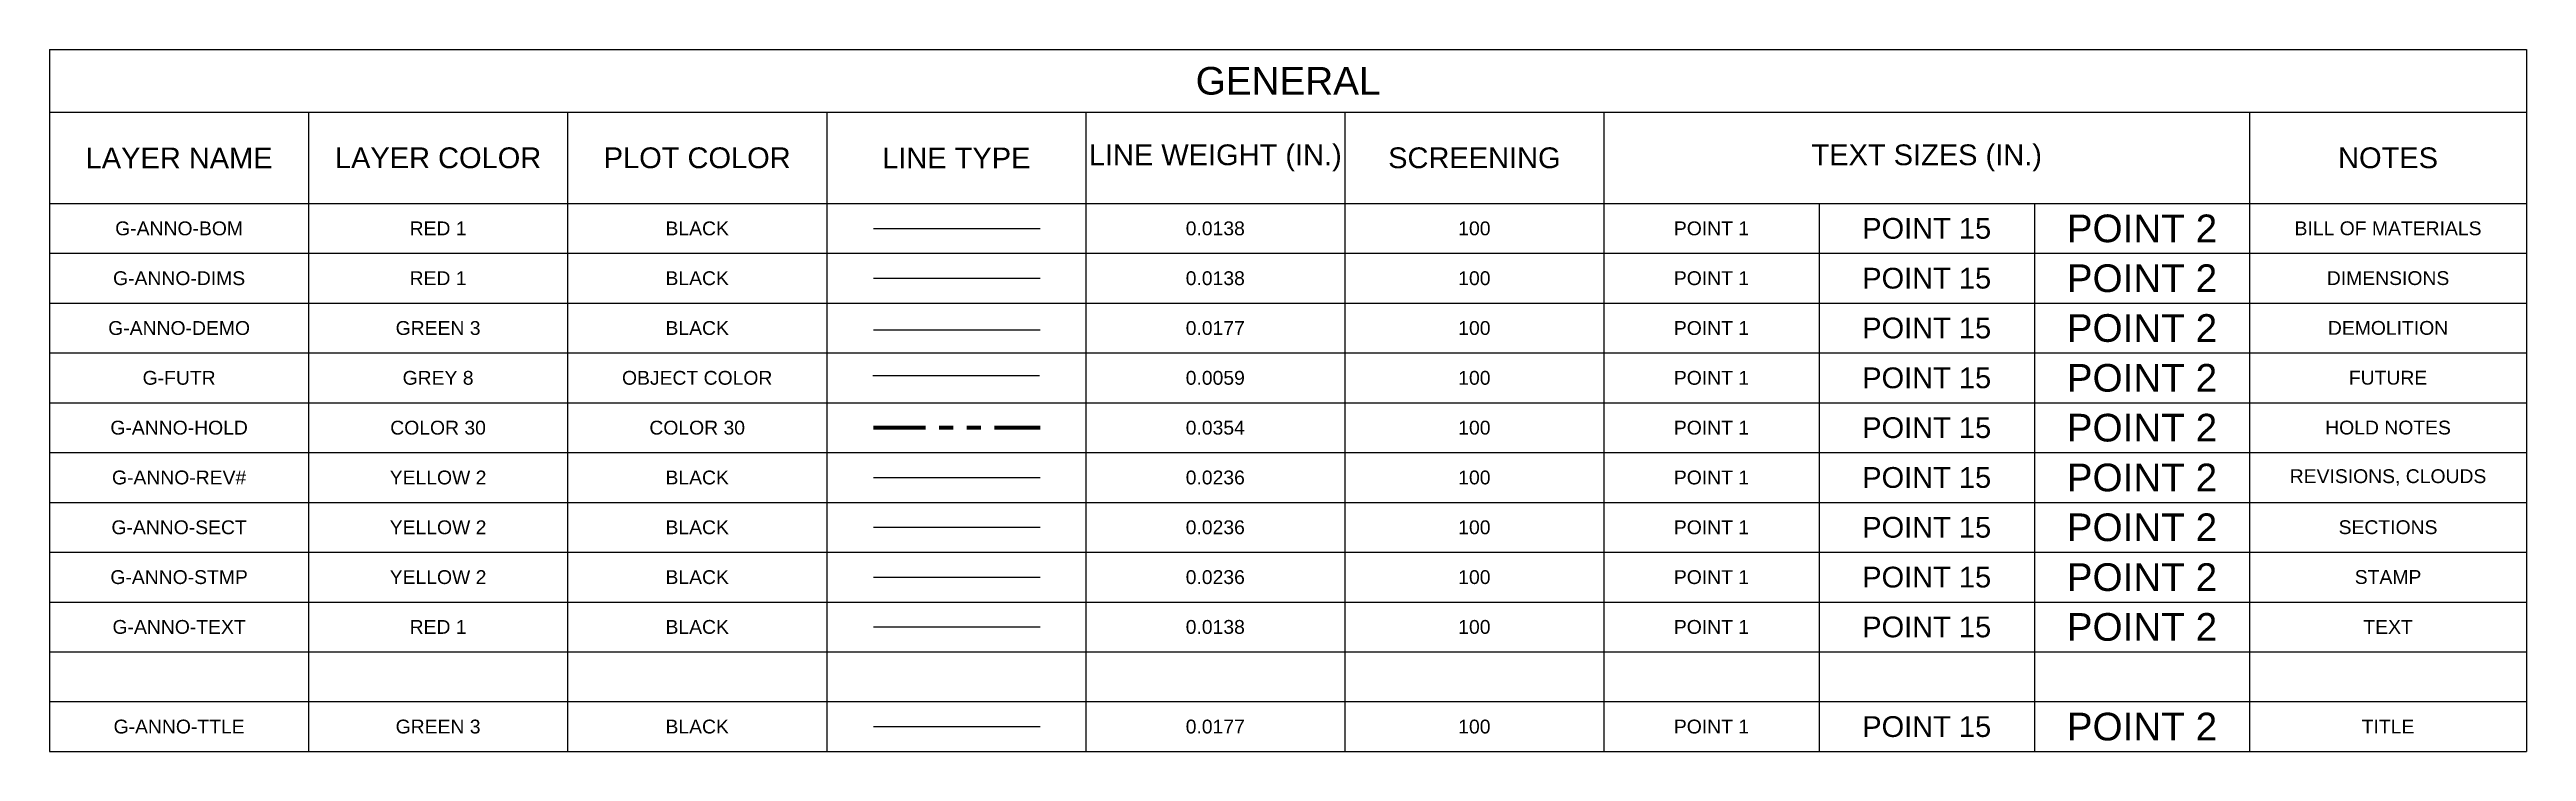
# Model space of a CAD drawing. Header units: feet. Extents: x -13743 to 68376, y -48 to 67763.
# Drawn here: x -17.9 to 0, y 63073.52 to 63078.59 of the extents above; entities that cross this region are included whole.
import ezdxf
from ezdxf.enums import TextEntityAlignment as Align

# ---------------------------------------------------------------- set-up
doc = ezdxf.new("R2018")
doc.units = ezdxf.units.FT
doc.header["$MEASUREMENT"] = 0
doc.linetypes.add('PHANTOM4', pattern=[0.6875, 0.3125, 0.0625, -0.0625, 0.0625, -0.0625, 0.0625, -0.0625])
for name, color, linetype in [('G-ANNO-BOM', 1, 'Continuous'), ('G-ANNO-DEMO', 3, 'Continuous'), ('G-ANNO-DIMS', 1, 'Continuous'), ('G-ANNO-REV1', 2, 'Continuous'), ('G-ANNO-SECT', 2, 'Continuous'), ('G-ANNO-STMP', 2, 'Continuous'), ('G-ANNO-TEXT', 1, 'Continuous'), ('G-ANNO-TTLE', 3, 'Continuous'), ('G-FUTR', 8, 'Continuous')]:
    doc.layers.add(name, color=color, linetype=linetype)
doc.layers.add('G-ANNO-HOLD', color=30, linetype='PHANTOM4', lineweight=90)
doc.styles.add('NEI-A', font='arial.ttf')
doc.styles.get("Standard").update_dxf_attribs({"font": 'arial.ttf'})

msp = doc.modelspace()

# ---------------------------------------------------------------- texts
at = {"layer": 'G-ANNO-BOM', "style": 'NEI-A'}
for s, height, p in [('POINT 15', 0.15, (-4.333, 63077.298)), ('POINT 2', 0.2, (-2.778, 63077.298)), ('G-ANNO-BOM', 0.1, (-16.959, 63077.298)), ('RED 1', 0.1, (-15.088, 63077.298)), ('BLACK', 0.1, (-13.216, 63077.298)), ('0.0138', 0.1, (-9.473, 63077.298)), ('100', 0.1, (-7.601, 63077.298)), ('POINT 1', 0.1, (-5.888, 63077.298))]:
    msp.add_text(s, height=height, dxfattribs=at).set_placement(p, align=Align.MIDDLE_CENTER)
at = {"layer": 'G-ANNO-BOM', "insert": (-1, 63077.298), "char_height": 0.1, "width": 2, "attachment_point": 5, "style": 'NEI-A'}
msp.add_mtext('BILL OF MATERIALS', dxfattribs=at)
at = {"layer": 'G-ANNO-DEMO', "style": 'NEI-A'}
for s, height, p in [('POINT 2', 0.2, (-2.778, 63076.578)), ('G-ANNO-DEMO', 0.1, (-16.959, 63076.578)), ('GREEN 3', 0.1, (-15.088, 63076.578)), ('BLACK', 0.1, (-13.216, 63076.578)), ('0.0177', 0.1, (-9.473, 63076.578)), ('100', 0.1, (-7.601, 63076.578)), ('POINT 1', 0.1, (-5.888, 63076.578)), ('POINT 15', 0.15, (-4.333, 63076.578))]:
    msp.add_text(s, height=height, dxfattribs=at).set_placement(p, align=Align.MIDDLE_CENTER)
at = {"layer": 'G-ANNO-DEMO', "insert": (-1, 63076.578), "char_height": 0.1, "width": 2, "attachment_point": 5, "style": 'NEI-A'}
msp.add_mtext('DEMOLITION', dxfattribs=at)
at = {"layer": 'G-ANNO-DIMS', "style": 'NEI-A'}
for s, height, p in [('POINT 2', 0.2, (-2.778, 63076.938)), ('G-ANNO-DIMS', 0.1, (-16.959, 63076.938)), ('RED 1', 0.1, (-15.088, 63076.938)), ('BLACK', 0.1, (-13.216, 63076.938)), ('0.0138', 0.1, (-9.473, 63076.938)), ('100', 0.1, (-7.601, 63076.938)), ('POINT 1', 0.1, (-5.888, 63076.938)), ('POINT 15', 0.15, (-4.333, 63076.938))]:
    msp.add_text(s, height=height, dxfattribs=at).set_placement(p, align=Align.MIDDLE_CENTER)
at = {"layer": 'G-ANNO-DIMS', "insert": (-1, 63076.938), "char_height": 0.1, "width": 2, "attachment_point": 5, "style": 'NEI-A'}
msp.add_mtext('DIMENSIONS', dxfattribs=at)
at = {"layer": 'G-ANNO-HOLD', "style": 'NEI-A'}
for s, height, p in [('POINT 2', 0.2, (-2.778, 63075.858)), ('G-ANNO-HOLD', 0.1, (-16.959, 63075.858)), ('COLOR 30', 0.1, (-15.088, 63075.858)), ('COLOR 30', 0.1, (-13.216, 63075.858)), ('0.0354', 0.1, (-9.473, 63075.858)), ('100', 0.1, (-7.601, 63075.858)), ('POINT 1', 0.1, (-5.888, 63075.858)), ('POINT 15', 0.15, (-4.333, 63075.858))]:
    msp.add_text(s, height=height, dxfattribs=at).set_placement(p, align=Align.MIDDLE_CENTER)
at = {"layer": 'G-ANNO-HOLD', "insert": (-1, 63075.858), "char_height": 0.1, "width": 2, "attachment_point": 5, "style": 'NEI-A'}
msp.add_mtext('HOLD NOTES', dxfattribs=at)
at = {"layer": 'G-ANNO-REV1', "style": 'NEI-A'}
for s, height, p in [('POINT 2', 0.2, (-2.778, 63075.498)), ('G-ANNO-REV#', 0.1, (-16.959, 63075.498)), ('YELLOW 2', 0.1, (-15.088, 63075.498)), ('BLACK', 0.1, (-13.216, 63075.498)), ('0.0236', 0.1, (-9.473, 63075.498)), ('100', 0.1, (-7.601, 63075.498)), ('POINT 1', 0.1, (-5.888, 63075.498)), ('POINT 15', 0.15, (-4.333, 63075.498))]:
    msp.add_text(s, height=height, dxfattribs=at).set_placement(p, align=Align.MIDDLE_CENTER)
at = {"layer": 'G-ANNO-REV1', "insert": (-1, 63075.498), "char_height": 0.1, "width": 2, "attachment_point": 5, "style": 'NEI-A'}
msp.add_mtext('REVISIONS, CLOUDS', dxfattribs=at)
at = {"layer": 'G-ANNO-SECT', "style": 'NEI-A'}
for s, height, p in [('POINT 2', 0.2, (-2.778, 63075.138)), ('G-ANNO-SECT', 0.1, (-16.959, 63075.138)), ('YELLOW 2', 0.1, (-15.088, 63075.138)), ('BLACK', 0.1, (-13.216, 63075.138)), ('0.0236', 0.1, (-9.473, 63075.138)), ('100', 0.1, (-7.601, 63075.138)), ('POINT 1', 0.1, (-5.888, 63075.138)), ('POINT 15', 0.15, (-4.333, 63075.138))]:
    msp.add_text(s, height=height, dxfattribs=at).set_placement(p, align=Align.MIDDLE_CENTER)
at = {"layer": 'G-ANNO-SECT', "insert": (-1, 63075.138), "char_height": 0.1, "width": 2, "attachment_point": 5, "style": 'NEI-A'}
msp.add_mtext('SECTIONS', dxfattribs=at)
at = {"layer": 'G-ANNO-STMP', "style": 'NEI-A'}
for s, height, p in [('POINT 2', 0.2, (-2.778, 63074.778)), ('G-ANNO-STMP', 0.1, (-16.959, 63074.778)), ('YELLOW 2', 0.1, (-15.088, 63074.778)), ('BLACK', 0.1, (-13.216, 63074.778)), ('0.0236', 0.1, (-9.473, 63074.778)), ('100', 0.1, (-7.601, 63074.778)), ('POINT 1', 0.1, (-5.888, 63074.778)), ('POINT 15', 0.15, (-4.333, 63074.778))]:
    msp.add_text(s, height=height, dxfattribs=at).set_placement(p, align=Align.MIDDLE_CENTER)
at = {"layer": 'G-ANNO-STMP', "insert": (-1, 63074.778), "char_height": 0.1, "width": 2, "attachment_point": 5, "style": 'NEI-A'}
msp.add_mtext('STAMP', dxfattribs=at)
at = {"layer": 'G-ANNO-TEXT', "style": 'NEI-A'}
for s, height, p in [('POINT 2', 0.2, (-2.778, 63074.418)), ('G-ANNO-TEXT', 0.1, (-16.959, 63074.418)), ('RED 1', 0.1, (-15.088, 63074.418)), ('BLACK', 0.1, (-13.216, 63074.418)), ('0.0138', 0.1, (-9.473, 63074.418)), ('100', 0.1, (-7.601, 63074.418)), ('POINT 1', 0.1, (-5.888, 63074.418)), ('POINT 15', 0.15, (-4.333, 63074.418))]:
    msp.add_text(s, height=height, dxfattribs=at).set_placement(p, align=Align.MIDDLE_CENTER)
at = {"layer": 'G-ANNO-TEXT', "insert": (-1, 63074.418), "char_height": 0.1, "width": 2, "attachment_point": 5, "style": 'NEI-A'}
msp.add_mtext('TEXT', dxfattribs=at)
at = {"layer": 'G-ANNO-TTLE', "style": 'NEI-A'}
for s, height, p in [('POINT 2', 0.2, (-2.778, 63073.698)), ('G-ANNO-TTLE', 0.1, (-16.959, 63073.698)), ('GREEN 3', 0.1, (-15.088, 63073.698)), ('BLACK', 0.1, (-13.216, 63073.698)), ('0.0177', 0.1, (-9.473, 63073.698)), ('100', 0.1, (-7.601, 63073.698)), ('POINT 1', 0.1, (-5.888, 63073.698)), ('POINT 15', 0.15, (-4.333, 63073.698))]:
    msp.add_text(s, height=height, dxfattribs=at).set_placement(p, align=Align.MIDDLE_CENTER)
at = {"layer": 'G-ANNO-TTLE', "insert": (-1, 63073.698), "char_height": 0.1, "width": 2, "attachment_point": 5, "style": 'NEI-A'}
msp.add_mtext('TITLE', dxfattribs=at)
at = {"layer": 'G-FUTR', "style": 'NEI-A'}
for s, height, p in [('POINT 2', 0.2, (-2.778, 63076.218)), ('G-FUTR', 0.1, (-16.959, 63076.218)), ('GREY 8', 0.1, (-15.088, 63076.218)), ('OBJECT COLOR', 0.1, (-13.216, 63076.218)), ('0.0059', 0.1, (-9.473, 63076.218)), ('100', 0.1, (-7.601, 63076.218)), ('POINT 1', 0.1, (-5.888, 63076.218)), ('POINT 15', 0.15, (-4.333, 63076.218))]:
    msp.add_text(s, height=height, dxfattribs=at).set_placement(p, align=Align.MIDDLE_CENTER)
at = {"layer": 'G-FUTR', "insert": (-1, 63076.218), "char_height": 0.1, "width": 2, "attachment_point": 5, "style": 'NEI-A'}
msp.add_mtext('FUTURE', dxfattribs=at)

# ---------------------------------------------------------------- blocks, each defined once
blk = doc.blocks.new('*T35')
at = {"color": 0, "linetype": 'ByBlock', "lineweight": -2, "transparency": 16777216}
for p, q in [((0, 0), (17.895, 0)), ((0, 0), (0, -5.072)), ((17.895, 0), (17.895, -5.072)), ((0, -0.453), (17.895, -0.453)), ((1.872, -0.453), (1.872, -5.072)), ((3.743, -0.453), (3.743, -5.072)), ((5.615, -0.453), (5.615, -5.072)), ((7.486, -0.453), (7.486, -5.072)), ((9.358, -0.453), (9.358, -5.072)), ((11.23, -0.453), (11.23, -5.072)), ((15.895, -0.453), (15.895, -5.072)), ((0, -1.112), (17.895, -1.112)), ((12.785, -1.112), (12.785, -5.072)), ((14.34, -1.112), (14.34, -5.072)), ((0, -1.472), (17.895, -1.472)), ((0, -1.832), (17.895, -1.832)), ((0, -2.192), (17.895, -2.192)), ((0, -2.552), (17.895, -2.552)), ((0, -2.912), (17.895, -2.912)), ((0, -3.272), (17.895, -3.272)), ((0, -3.632), (17.895, -3.632)), ((0, -3.992), (17.895, -3.992)), ((0, -4.352), (17.895, -4.352)), ((0, -4.712), (17.895, -4.712)), ((0, -5.072), (17.895, -5.072))]:
    blk.add_line(p, q, dxfattribs=at)
at = {"color": 0, "transparency": 16777216, "attachment_point": 5, "style": 'NEI-A'}
for s, insert, char_height, width in [('GENERAL', (8.948, -0.227), 0.2, 17.7751), ('LAYER NAME', (0.936, -0.783), 0.15, 1.75162), ('LAYER COLOR', (2.807, -0.783), 0.15, 1.75162), ('PLOT COLOR', (4.679, -0.783), 0.15, 1.75162), ('LINE TYPE', (6.551, -0.783), 0.15, 1.75162), ('LINE WEIGHT (IN.)', (8.422, -0.783), 0.15, 1.75162), ('SCREENING', (10.294, -0.783), 0.15, 1.75162), ('TEXT SIZES (IN.)', (13.562, -0.783), 0.15, 4.5454), ('NOTES', (16.895, -0.783), 0.15, 1.88)]:
    blk.add_mtext(s, dxfattribs=dict(at, insert=insert, char_height=char_height, width=width))
blk = doc.blocks.new('DETAIL_TITLE')
blk.add_circle((0.5923, -0.5126), 0.25)
at = {"style": 'NEI-A', "flags": 8}
blk.add_attdef('#', text='', height=0.2, dxfattribs=at).set_placement((0.5922, -0.5109), align=Align.MIDDLE_CENTER)
at = {"lineweight": 30, "flags": 104}
blk.add_attdef('DETAIL_TITLE', text='', height=0.2, dxfattribs=at).set_placement((0.9099, -0.52514), align=Align.BOTTOM_LEFT)
at = {"style": 'NEI-A'}
for tag, p in [('SCALE:', (0.93865, -0.73792)), ('1"_=_', (1.5474, -0.73792))]:
    blk.add_attdef(tag, text='', height=0.1, dxfattribs=at).set_placement(p, align=Align.BOTTOM_LEFT)

# ---------------------------------------------------------------- linework, layer by layer
msp.add_line((0, 63078.59), (0, 63075.59))
at = {"layer": 'G-ANNO-BOM'}
msp.add_line((-11.942, 63077.298), (-10.739, 63077.298), dxfattribs=at)
at = {"layer": 'G-ANNO-DEMO'}
msp.add_line((-11.942, 63076.565), (-10.739, 63076.565), dxfattribs=at)
at = {"layer": 'G-ANNO-DIMS'}
msp.add_line((-11.942, 63076.938), (-10.739, 63076.938), dxfattribs=at)
at = {"layer": 'G-ANNO-HOLD'}
msp.add_line((-11.942, 63075.858), (-10.739, 63075.858), dxfattribs=at)
at = {"layer": 'G-ANNO-REV1'}
msp.add_line((-11.942, 63075.498), (-10.739, 63075.498), dxfattribs=at)
at = {"layer": 'G-ANNO-SECT'}
msp.add_line((-11.942, 63075.138), (-10.739, 63075.138), dxfattribs=at)
at = {"layer": 'G-ANNO-STMP'}
msp.add_line((-11.942, 63074.778), (-10.739, 63074.778), dxfattribs=at)
at = {"layer": 'G-ANNO-TEXT'}
msp.add_line((-11.942, 63074.418), (-10.739, 63074.418), dxfattribs=at)
at = {"layer": 'G-ANNO-TTLE'}
msp.add_line((-11.942, 63073.698), (-10.739, 63073.698), dxfattribs=at)
at = {"layer": 'G-FUTR'}
msp.add_line((-11.946, 63076.234), (-10.743, 63076.234), dxfattribs=at)

# ---------------------------------------------------------------- block references
msp.add_blockref('*T35', (-17.895, 63078.59))
at = {"layer": 'G-ANNO-TEXT'}
ref = msp.add_blockref('DETAIL_TITLE', (-460.635, 63776.869), dxfattribs=dict(at, xscale=128.9267043143703, yscale=128.9267043143703, zscale=128.9267043143703))
ref.add_attrib('#', '1', dxfattribs={"layer": '0', "height": 25.785, "style": 'NEI-A'}).set_placement((-384.285, 63711.001), align=Align.MIDDLE_CENTER)
lines = msp.add_mtext('{\\LDC BLOCK TYPE-1 (3) STRINGS (78) MODULES [580W]}', dxfattribs={"layer": '0', "insert": (-343.325, 63747.843), "char_height": 858.86809, "attachment_point": 1})
ref.add_attrib('DETAIL_TITLE', '', (-343.325, 63747.843)).embed_mtext(lines)
ref.add_attrib('SCALE:', 'SCALE:', dxfattribs={"layer": '0', "height": 12.8927, "style": 'NEI-A'}).set_placement((-339.618, 63632.307), align=Align.TOP_LEFT)
ref.add_attrib('1"_=_', 'NTS', dxfattribs={"layer": '0', "height": 12.8927, "style": 'NEI-A'}).set_placement((-267.455, 63632.675), align=Align.TOP_LEFT)

msp.set_redraw_order([(e.dxf.handle, doc.entitydb.next_handle()) for e in msp.query("TEXT MTEXT ATTDEF DIMENSION ARC_DIMENSION")])  # texts and dimensions are drawn at this point

doc.saveas('drawing.dxf')
